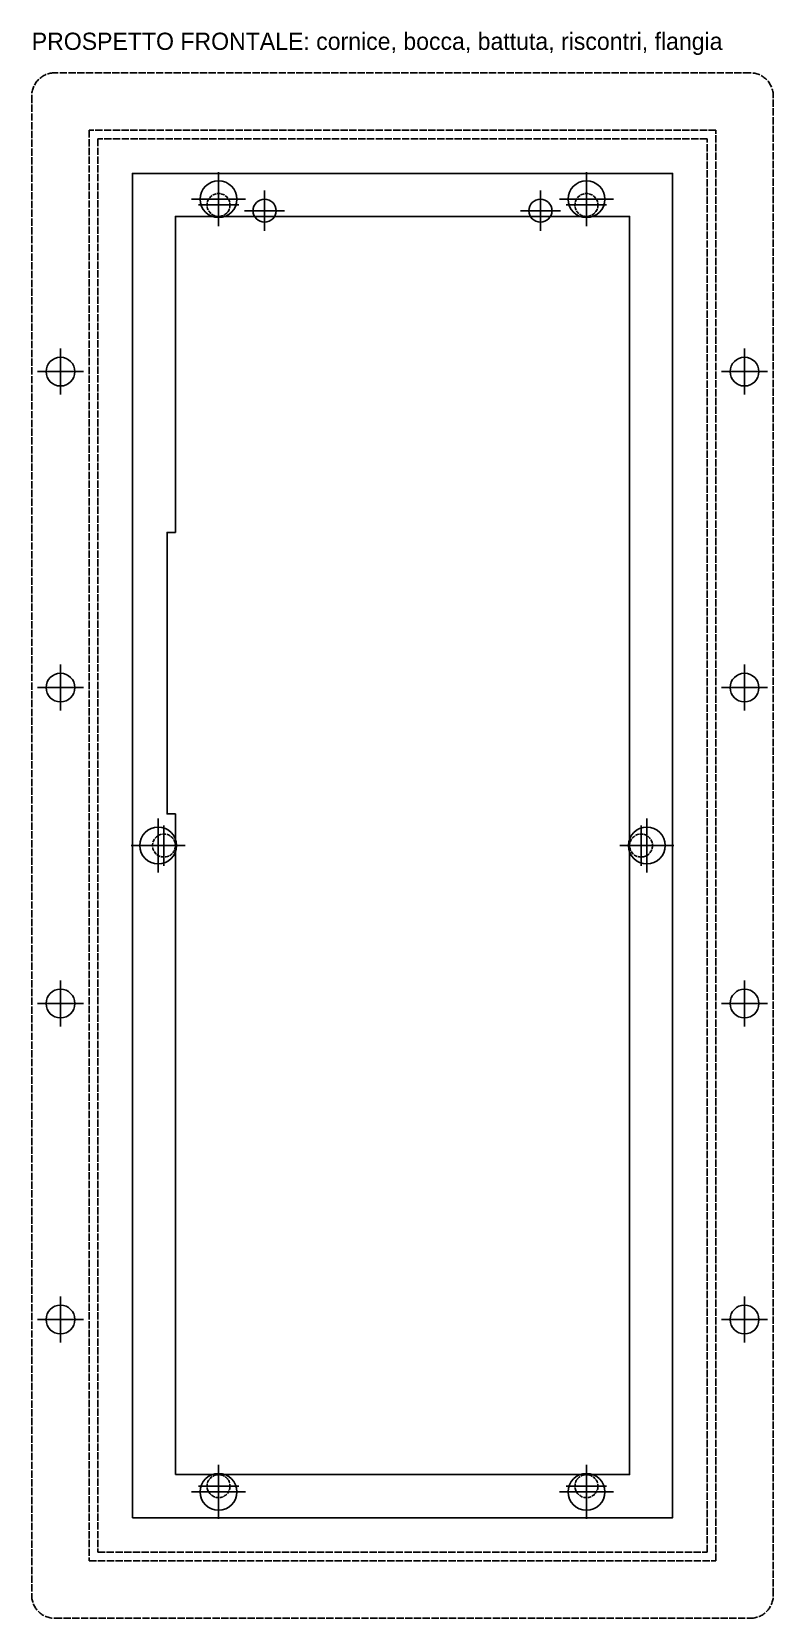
# Model space of a CAD drawing. Header units: millimetres. Extents: x -70 to 194, y -237 to 746.
# Drawn here: x -64.5 to 64.5, y 470 to 746.2 of the extents above; entities that cross this region are included whole.
import ezdxf

# ---------------------------------------------------------------- set-up
doc = ezdxf.new("R2010")
doc.units = ezdxf.units.MM
doc.linetypes.add('DASHED', pattern=[1.524, 1.27, -0.254])
doc.linetypes.add('DASHED2', pattern=[0.762, 0.635, -0.127])
for name, color, linetype in [('FILETTATURA', 3, 'CONTINUOUS'), ('INGOMBRI', 8, 'DASHED2'), ('NOTE', 6, 'CONTINUOUS'), ('PIEGA', 2, 'DASHED'), ('QUOTE', 8, 'CONTINUOUS'), ('TAGLIO', 1, 'CONTINUOUS')]:
    doc.layers.add(name, color=color, linetype=linetype)

msp = doc.modelspace()

# ---------------------------------------------------------------- texts
at = {"layer": 'NOTE'}
msp.add_text('PROSPETTO FRONTALE: cornice, bocca, battuta, riscontri, flangia', height=3, dxfattribs=at).set_placement((-64.5, 743))

# ---------------------------------------------------------------- linework, layer by layer
at = {"layer": 'FILETTATURA'}
for centre, radius in [((-32, 717), 3.2), ((32, 717), 3.2), ((-24, 715), 2), ((24, 715), 2), ((-42.5, 604.5), 3.2), ((42.5, 604.5), 3.2), ((-32, 492), 3.2), ((32, 492), 3.2)]:
    msp.add_circle(centre, radius, dxfattribs=at)
at = {"layer": 'INGOMBRI'}
for centre in [(-32, 716), (32, 716), (-41.5, 604.5), (41.5, 604.5), (-32, 493), (32, 493)]:
    msp.add_circle(centre, 2, dxfattribs=at)
at = {"layer": 'PIEGA'}
msp.add_lwpolyline([(-60.5, 470), (60.5, 470, 0.414214), (64.5, 474), (64.5, 735, 0.414214), (60.5, 739), (-60.5, 739, 0.414214), (-64.5, 735), (-64.5, 474, 0.414214)], format="xyb", close=True, dxfattribs=at)
for points in [[(-54.5, 480), (54.5, 480), (54.5, 729), (-54.5, 729)], [(-53, 481.5), (53, 481.5), (53, 727.5), (-53, 727.5)]]:
    msp.add_lwpolyline(points, close=True, dxfattribs=at)
at = {"layer": 'QUOTE'}
for p, q in [((-32, 712.3), (-32, 721.7)), ((32, 712.3), (32, 721.7)), ((-32, 712.5), (-32, 719.5)), ((-24, 711.5), (-24, 718.5)), ((24, 711.5), (24, 718.5)), ((32, 712.5), (32, 719.5)), ((-36.7, 717), (-27.3, 717)), ((-35.5, 716), (-28.5, 716)), ((27.3, 717), (36.7, 717)), ((28.5, 716), (35.5, 716)), ((-27.5, 715), (-20.5, 715)), ((20.5, 715), (27.5, 715)), ((-59.5, 683), (-59.5, 691)), ((59.5, 683), (59.5, 691)), ((-63.5, 687), (-55.5, 687)), ((55.5, 687), (63.5, 687)), ((-59.5, 628), (-59.5, 636)), ((59.5, 628), (59.5, 636)), ((-63.5, 632), (-55.5, 632)), ((55.5, 632), (63.5, 632)), ((-42.5, 599.8), (-42.5, 609.2)), ((-41.5, 601), (-41.5, 608)), ((41.5, 601), (41.5, 608)), ((42.5, 599.8), (42.5, 609.2)), ((-47.2, 604.5), (-37.8, 604.5)), ((-45, 604.5), (-38, 604.5)), ((37.8, 604.5), (47.2, 604.5)), ((38, 604.5), (45, 604.5)), ((-59.5, 573), (-59.5, 581)), ((59.5, 573), (59.5, 581)), ((-63.5, 577), (-55.5, 577)), ((55.5, 577), (63.5, 577)), ((-59.5, 518), (-59.5, 526)), ((59.5, 518), (59.5, 526)), ((-63.5, 522), (-55.5, 522)), ((55.5, 522), (63.5, 522)), ((-32, 487.3), (-32, 496.7)), ((-32, 489.5), (-32, 496.5)), ((32, 487.3), (32, 496.7)), ((32, 489.5), (32, 496.5)), ((-36.7, 492), (-27.3, 492)), ((-35.5, 493), (-28.5, 493)), ((27.3, 492), (36.7, 492)), ((28.5, 493), (35.5, 493))]:
    msp.add_line(p, q, dxfattribs=at)
at = {"layer": 'TAGLIO'}
for points in [[(-47, 487.5), (47, 487.5), (47, 721.5), (-47, 721.5)], [(-39.5, 495), (39.5, 495), (39.5, 714), (-39.5, 714), (-39.5, 659), (-40.95, 659), (-40.95, 610), (-39.5, 610)]]:
    msp.add_lwpolyline(points, close=True, dxfattribs=at)
for centre in [(-59.5, 687), (59.5, 687), (-59.5, 632), (59.5, 632), (-59.5, 577), (59.5, 577), (-59.5, 522), (59.5, 522)]:
    msp.add_circle(centre, 2.5, dxfattribs=at)

msp.set_redraw_order([(e.dxf.handle, doc.entitydb.next_handle()) for e in msp.query("TEXT MTEXT ATTDEF DIMENSION ARC_DIMENSION")])  # texts and dimensions are drawn at this point

doc.saveas('drawing.dxf')
